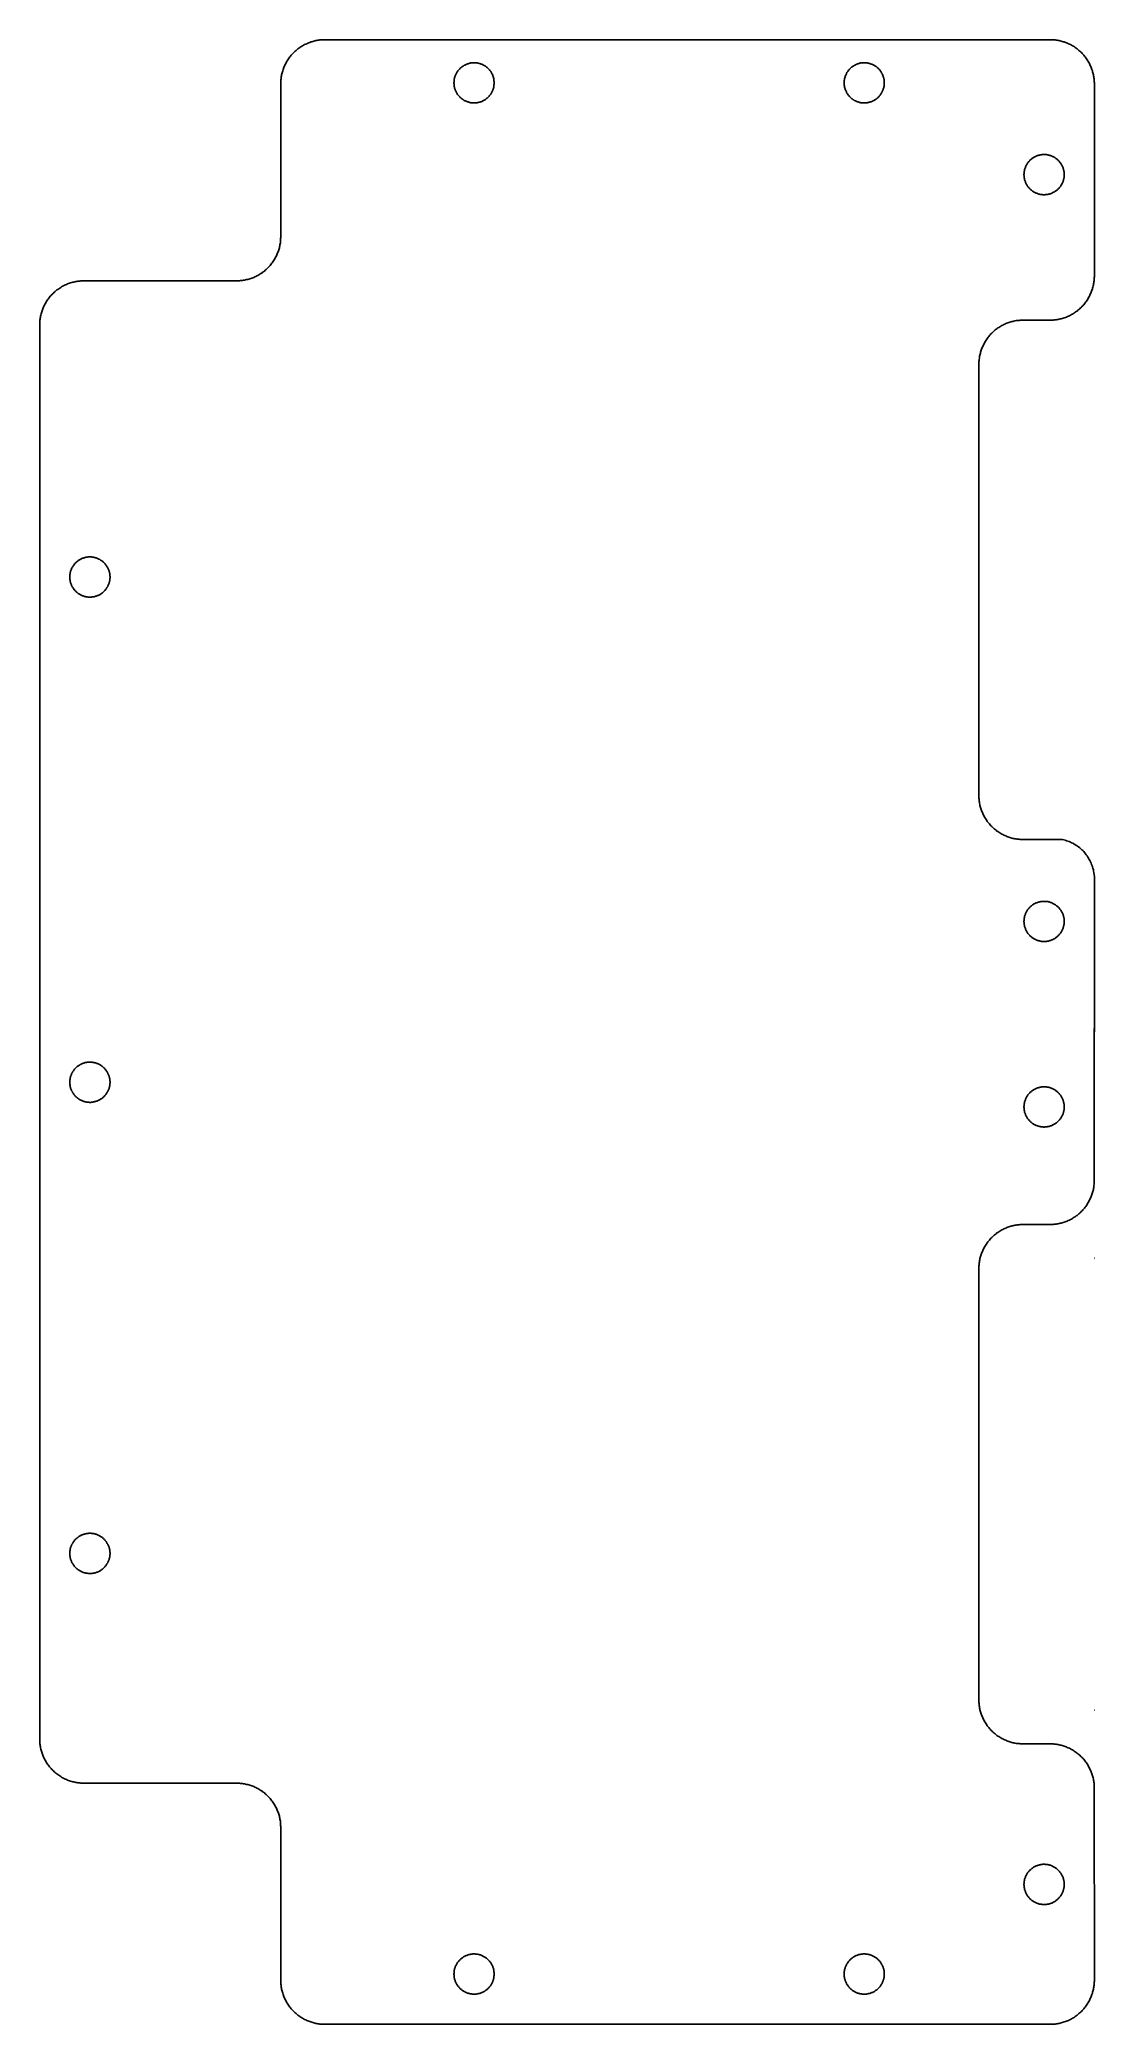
# Model space of a CAD drawing. Header units: inches. Extents: x -13 to -2.5, y -12.2 to 7.5.
import ezdxf

# ---------------------------------------------------------------- set-up
doc = ezdxf.new("R2010")
doc.units = ezdxf.units.IN
doc.header["$LTSCALE"] = 0.03937
doc.header["$MEASUREMENT"] = 0
doc.layers.add('Default', color=178, linetype='Continuous', true_color=0x000000)

msp = doc.modelspace()

# ---------------------------------------------------------------- linework, layer by layer
at = {"layer": 'Default'}
for points in [[(-10.56, 7.102), (-10.56, 7.112), (-10.56, 7.122), (-10.559, 7.131), (-10.558, 7.141), (-10.557, 7.152), (-10.556, 7.162), (-10.555, 7.172), (-10.553, 7.182), (-10.551, 7.192), (-10.549, 7.202), (-10.546, 7.213), (-10.543, 7.223), (-10.54, 7.233), (-10.537, 7.244), (-10.533, 7.254), (-10.529, 7.264), (-10.525, 7.274), (-10.521, 7.284), (-10.516, 7.294), (-10.511, 7.304), (-10.506, 7.314), (-10.5, 7.324), (-10.495, 7.333), (-10.488, 7.343), (-10.482, 7.352), (-10.476, 7.361), (-10.469, 7.37), (-10.462, 7.379), (-10.455, 7.388), (-10.447, 7.397), (-10.439, 7.405), (-10.431, 7.413), (-10.423, 7.421), (-10.415, 7.429), (-10.406, 7.436), (-10.398, 7.444), (-10.389, 7.451), (-10.38, 7.457), (-10.37, 7.464), (-10.361, 7.47), (-10.351, 7.476), (-10.342, 7.482), (-10.332, 7.488), (-10.322, 7.493), (-10.312, 7.498), (-10.302, 7.502), (-10.292, 7.507), (-10.282, 7.511), (-10.272, 7.515), (-10.262, 7.519), (-10.252, 7.522), (-10.241, 7.525), (-10.231, 7.528), (-10.221, 7.53), (-10.211, 7.533), (-10.2, 7.535), (-10.19, 7.536), (-10.18, 7.538), (-10.17, 7.539), (-10.16, 7.54), (-10.15, 7.541), (-10.14, 7.542), (-10.13, 7.542), (-10.12, 7.542)], [(-10.12, 7.542), (-2.9, 7.542)], [(-2.9, 7.542), (-2.89, 7.542), (-2.881, 7.542), (-2.871, 7.541), (-2.861, 7.54), (-2.851, 7.539), (-2.841, 7.538), (-2.83, 7.536), (-2.82, 7.535), (-2.81, 7.533), (-2.8, 7.53), (-2.789, 7.528), (-2.779, 7.525), (-2.769, 7.522), (-2.759, 7.519), (-2.748, 7.515), (-2.738, 7.511), (-2.728, 7.507), (-2.718, 7.502), (-2.708, 7.498), (-2.698, 7.493), (-2.688, 7.488), (-2.679, 7.482), (-2.669, 7.476), (-2.659, 7.47), (-2.65, 7.464), (-2.641, 7.457), (-2.632, 7.451), (-2.623, 7.444), (-2.614, 7.436), (-2.606, 7.429), (-2.597, 7.421), (-2.589, 7.413), (-2.581, 7.405), (-2.573, 7.397), (-2.566, 7.388), (-2.559, 7.379), (-2.552, 7.37), (-2.545, 7.361), (-2.538, 7.352), (-2.532, 7.343), (-2.526, 7.333), (-2.52, 7.324), (-2.515, 7.314), (-2.509, 7.304), (-2.504, 7.294), (-2.5, 7.284), (-2.495, 7.274), (-2.491, 7.264), (-2.487, 7.254), (-2.484, 7.244), (-2.48, 7.233), (-2.477, 7.223), (-2.474, 7.213), (-2.472, 7.202), (-2.47, 7.192), (-2.468, 7.182), (-2.466, 7.172), (-2.464, 7.162), (-2.463, 7.152), (-2.462, 7.141), (-2.461, 7.131), (-2.461, 7.122), (-2.46, 7.112), (-2.46, 7.102)], [(-10.56, 5.582), (-10.56, 7.102)], [(-2.46, 7.102), (-2.46, 5.191)], [(-11, 5.142), (-10.99, 5.142), (-10.981, 5.142), (-10.971, 5.143), (-10.961, 5.144), (-10.951, 5.145), (-10.941, 5.146), (-10.93, 5.148), (-10.92, 5.149), (-10.91, 5.151), (-10.9, 5.154), (-10.889, 5.156), (-10.879, 5.159), (-10.869, 5.162), (-10.859, 5.165), (-10.848, 5.169), (-10.838, 5.173), (-10.828, 5.177), (-10.818, 5.181), (-10.808, 5.186), (-10.798, 5.191), (-10.788, 5.196), (-10.779, 5.202), (-10.769, 5.208), (-10.759, 5.214), (-10.75, 5.22), (-10.741, 5.227), (-10.732, 5.233), (-10.723, 5.24), (-10.714, 5.248), (-10.706, 5.255), (-10.697, 5.263), (-10.689, 5.271), (-10.681, 5.279), (-10.673, 5.287), (-10.666, 5.296), (-10.659, 5.305), (-10.652, 5.314), (-10.645, 5.323), (-10.638, 5.332), (-10.632, 5.341), (-10.626, 5.351), (-10.62, 5.36), (-10.615, 5.37), (-10.609, 5.38), (-10.604, 5.39), (-10.6, 5.4), (-10.595, 5.41), (-10.591, 5.42), (-10.587, 5.43), (-10.584, 5.44), (-10.58, 5.451), (-10.577, 5.461), (-10.574, 5.471), (-10.572, 5.481), (-10.57, 5.492), (-10.568, 5.502), (-10.566, 5.512), (-10.564, 5.522), (-10.563, 5.532), (-10.562, 5.542), (-10.561, 5.552), (-10.561, 5.562), (-10.56, 5.572), (-10.56, 5.582)], [(-12.96, 4.702), (-12.96, 4.712), (-12.96, 4.722), (-12.959, 4.731), (-12.958, 4.741), (-12.957, 4.752), (-12.956, 4.762), (-12.955, 4.772), (-12.953, 4.782), (-12.951, 4.792), (-12.949, 4.802), (-12.946, 4.813), (-12.943, 4.823), (-12.94, 4.833), (-12.937, 4.844), (-12.933, 4.854), (-12.929, 4.864), (-12.925, 4.874), (-12.921, 4.884), (-12.916, 4.894), (-12.911, 4.904), (-12.906, 4.914), (-12.9, 4.924), (-12.895, 4.933), (-12.888, 4.943), (-12.882, 4.952), (-12.876, 4.961), (-12.869, 4.97), (-12.862, 4.979), (-12.855, 4.988), (-12.847, 4.997), (-12.839, 5.005), (-12.831, 5.013), (-12.823, 5.021), (-12.815, 5.029), (-12.806, 5.036), (-12.798, 5.044), (-12.789, 5.051), (-12.78, 5.057), (-12.77, 5.064), (-12.761, 5.07), (-12.751, 5.076), (-12.742, 5.082), (-12.732, 5.088), (-12.722, 5.093), (-12.712, 5.098), (-12.702, 5.102), (-12.692, 5.107), (-12.682, 5.111), (-12.672, 5.115), (-12.662, 5.119), (-12.652, 5.122), (-12.641, 5.125), (-12.631, 5.128), (-12.621, 5.13), (-12.611, 5.133), (-12.6, 5.135), (-12.59, 5.136), (-12.58, 5.138), (-12.57, 5.139), (-12.56, 5.14), (-12.55, 5.141), (-12.54, 5.142), (-12.53, 5.142), (-12.52, 5.142)], [(-12.52, 5.142), (-11, 5.142)], [(-2.46, 5.191), (-2.46, 5.181), (-2.461, 5.171), (-2.461, 5.162), (-2.462, 5.152), (-2.463, 5.142), (-2.464, 5.131), (-2.466, 5.121), (-2.468, 5.111), (-2.47, 5.101), (-2.472, 5.091), (-2.474, 5.08), (-2.477, 5.07), (-2.48, 5.06), (-2.484, 5.05), (-2.487, 5.039), (-2.491, 5.029), (-2.495, 5.019), (-2.5, 5.009), (-2.504, 4.999), (-2.509, 4.989), (-2.515, 4.979), (-2.52, 4.969), (-2.526, 4.96), (-2.532, 4.95), (-2.538, 4.941), (-2.545, 4.932), (-2.552, 4.923), (-2.559, 4.914), (-2.566, 4.905), (-2.573, 4.896), (-2.581, 4.888), (-2.589, 4.88), (-2.597, 4.872), (-2.606, 4.864), (-2.614, 4.857), (-2.623, 4.85), (-2.632, 4.842), (-2.641, 4.836), (-2.65, 4.829), (-2.659, 4.823), (-2.669, 4.817), (-2.679, 4.811), (-2.688, 4.806), (-2.698, 4.8), (-2.708, 4.795), (-2.718, 4.791), (-2.728, 4.786), (-2.738, 4.782), (-2.748, 4.778), (-2.759, 4.775), (-2.769, 4.771), (-2.779, 4.768), (-2.789, 4.765), (-2.8, 4.763), (-2.81, 4.76), (-2.82, 4.758), (-2.83, 4.757), (-2.841, 4.755), (-2.851, 4.754), (-2.861, 4.753), (-2.871, 4.752), (-2.881, 4.752), (-2.89, 4.751), (-2.9, 4.751)], [(-3.17, 4.751), (-3.179, 4.751), (-3.189, 4.751), (-3.199, 4.75), (-3.209, 4.749), (-3.219, 4.748), (-3.229, 4.747), (-3.239, 4.746), (-3.25, 4.744), (-3.26, 4.742), (-3.27, 4.739), (-3.28, 4.737), (-3.291, 4.734), (-3.301, 4.731), (-3.311, 4.728), (-3.321, 4.724), (-3.332, 4.72), (-3.342, 4.716), (-3.352, 4.712), (-3.362, 4.707), (-3.372, 4.702), (-3.381, 4.697), (-3.391, 4.691), (-3.401, 4.685), (-3.41, 4.679), (-3.42, 4.673), (-3.429, 4.667), (-3.438, 4.66), (-3.447, 4.653), (-3.456, 4.645), (-3.464, 4.638), (-3.472, 4.63), (-3.481, 4.622), (-3.489, 4.614), (-3.496, 4.606), (-3.504, 4.597), (-3.511, 4.588), (-3.518, 4.58), (-3.525, 4.571), (-3.532, 4.561), (-3.538, 4.552), (-3.544, 4.542), (-3.55, 4.533), (-3.555, 4.523), (-3.56, 4.513), (-3.565, 4.503), (-3.57, 4.493), (-3.574, 4.483), (-3.579, 4.473), (-3.583, 4.463), (-3.586, 4.453), (-3.589, 4.443), (-3.593, 4.432), (-3.595, 4.422), (-3.598, 4.412), (-3.6, 4.402), (-3.602, 4.391), (-3.604, 4.381), (-3.605, 4.371), (-3.607, 4.361), (-3.608, 4.351), (-3.609, 4.341), (-3.609, 4.331), (-3.609, 4.321), (-3.61, 4.311)], [(-2.9, 4.751), (-3.17, 4.751)], [(-12.96, -9.368), (-12.96, 4.702)], [(-3.61, 4.311), (-3.61, 0.023)], [(-3.61, 0.023), (-3.61, 0.013), (-3.61, 0.003), (-3.609, -0.007), (-3.608, -0.017), (-3.607, -0.027), (-3.606, -0.037), (-3.605, -0.047), (-3.603, -0.057), (-3.601, -0.068), (-3.599, -0.078), (-3.596, -0.088), (-3.593, -0.098), (-3.59, -0.109), (-3.587, -0.119), (-3.583, -0.129), (-3.579, -0.139), (-3.575, -0.149), (-3.571, -0.159), (-3.566, -0.169), (-3.561, -0.179), (-3.556, -0.189), (-3.55, -0.199), (-3.545, -0.208), (-3.538, -0.218), (-3.532, -0.227), (-3.526, -0.237), (-3.519, -0.246), (-3.512, -0.255), (-3.505, -0.263), (-3.497, -0.272), (-3.489, -0.28), (-3.481, -0.288), (-3.473, -0.296), (-3.465, -0.304), (-3.456, -0.312), (-3.448, -0.319), (-3.439, -0.326), (-3.43, -0.333), (-3.42, -0.339), (-3.411, -0.345), (-3.401, -0.352), (-3.392, -0.357), (-3.382, -0.363), (-3.372, -0.368), (-3.362, -0.373), (-3.352, -0.378), (-3.342, -0.382), (-3.332, -0.386), (-3.322, -0.39), (-3.312, -0.394), (-3.302, -0.397), (-3.291, -0.4), (-3.281, -0.403), (-3.271, -0.406), (-3.261, -0.408), (-3.25, -0.41), (-3.24, -0.412), (-3.23, -0.413), (-3.22, -0.414), (-3.21, -0.415), (-3.2, -0.416), (-3.19, -0.417), (-3.18, -0.417), (-3.17, -0.417)], [(-3.17, -0.417), (-2.784, -0.417)], [(-2.784, -0.417), (-2.778, -0.418)], [(-2.778, -0.418), (-2.764, -0.421), (-2.751, -0.425), (-2.738, -0.429), (-2.725, -0.433), (-2.712, -0.438), (-2.699, -0.443), (-2.687, -0.449), (-2.675, -0.455), (-2.663, -0.462), (-2.651, -0.469), (-2.639, -0.476), (-2.628, -0.484), (-2.617, -0.492), (-2.606, -0.501), (-2.596, -0.51), (-2.586, -0.519), (-2.576, -0.528), (-2.566, -0.538), (-2.557, -0.548), (-2.548, -0.559), (-2.54, -0.57), (-2.532, -0.581), (-2.524, -0.592), (-2.517, -0.604), (-2.51, -0.616), (-2.504, -0.628), (-2.498, -0.64), (-2.492, -0.653), (-2.487, -0.665), (-2.482, -0.678), (-2.478, -0.691), (-2.474, -0.704), (-2.47, -0.718), (-2.467, -0.731), (-2.465, -0.745)], [(-2.465, -0.745), (-2.46, -0.788)], [(-2.46, -0.786), (-2.461, -3.809)], [(-2.46, -0.788), (-2.46, -2.333)], [(-2.461, -3.809), (-2.461, -3.819), (-2.461, -3.829), (-2.462, -3.839), (-2.463, -3.849), (-2.464, -3.859), (-2.465, -3.869), (-2.466, -3.879), (-2.468, -3.889), (-2.47, -3.899), (-2.472, -3.91), (-2.475, -3.92), (-2.478, -3.93), (-2.481, -3.94), (-2.484, -3.951), (-2.488, -3.961), (-2.492, -3.971), (-2.496, -3.981), (-2.5, -3.991), (-2.505, -4.001), (-2.51, -4.011), (-2.515, -4.021), (-2.521, -4.031), (-2.527, -4.04), (-2.533, -4.05), (-2.539, -4.059), (-2.545, -4.068), (-2.552, -4.077), (-2.559, -4.086), (-2.567, -4.095), (-2.574, -4.104), (-2.582, -4.112), (-2.59, -4.12), (-2.598, -4.128), (-2.606, -4.136), (-2.615, -4.143), (-2.623, -4.151), (-2.632, -4.158), (-2.641, -4.164), (-2.651, -4.171), (-2.66, -4.177), (-2.67, -4.183), (-2.679, -4.189), (-2.689, -4.195), (-2.699, -4.2), (-2.709, -4.205), (-2.719, -4.209), (-2.729, -4.214), (-2.739, -4.218), (-2.749, -4.222), (-2.759, -4.226), (-2.769, -4.229), (-2.78, -4.232), (-2.79, -4.235), (-2.8, -4.237), (-2.811, -4.24), (-2.821, -4.242), (-2.831, -4.243), (-2.841, -4.245), (-2.851, -4.246), (-2.861, -4.247), (-2.871, -4.248), (-2.881, -4.248), (-2.891, -4.249), (-2.901, -4.249)], [(-3.17, -4.249), (-3.18, -4.249), (-3.19, -4.249), (-3.2, -4.25), (-3.21, -4.251), (-3.22, -4.252), (-3.23, -4.253), (-3.24, -4.254), (-3.25, -4.256), (-3.261, -4.258), (-3.271, -4.261), (-3.281, -4.263), (-3.291, -4.266), (-3.302, -4.269), (-3.312, -4.272), (-3.322, -4.276), (-3.332, -4.28), (-3.342, -4.284), (-3.352, -4.288), (-3.362, -4.293), (-3.372, -4.298), (-3.382, -4.303), (-3.392, -4.309), (-3.401, -4.315), (-3.411, -4.321), (-3.42, -4.327), (-3.43, -4.333), (-3.439, -4.34), (-3.448, -4.347), (-3.456, -4.355), (-3.465, -4.362), (-3.473, -4.37), (-3.481, -4.378), (-3.489, -4.386), (-3.497, -4.394), (-3.505, -4.403), (-3.512, -4.412), (-3.519, -4.42), (-3.526, -4.43), (-3.532, -4.439), (-3.538, -4.448), (-3.545, -4.458), (-3.55, -4.467), (-3.556, -4.477), (-3.561, -4.487), (-3.566, -4.497), (-3.571, -4.507), (-3.575, -4.517), (-3.579, -4.527), (-3.583, -4.537), (-3.587, -4.547), (-3.59, -4.558), (-3.593, -4.568), (-3.596, -4.578), (-3.599, -4.588), (-3.601, -4.599), (-3.603, -4.609), (-3.605, -4.619), (-3.606, -4.629), (-3.607, -4.639), (-3.608, -4.649), (-3.609, -4.659), (-3.61, -4.669), (-3.61, -4.679), (-3.61, -4.689)], [(-2.901, -4.249), (-3.17, -4.249)], [(-3.61, -4.689), (-3.61, -8.977)], [(-2.46, -4.583), (-2.462, -4.583)], [(-2.462, -4.583), (-2.46, -4.583)], [(-3.61, -8.977), (-3.61, -8.987), (-3.61, -8.997), (-3.609, -9.007), (-3.608, -9.017), (-3.607, -9.027), (-3.606, -9.037), (-3.605, -9.047), (-3.603, -9.057), (-3.601, -9.068), (-3.599, -9.078), (-3.596, -9.088), (-3.593, -9.098), (-3.59, -9.109), (-3.587, -9.119), (-3.583, -9.129), (-3.579, -9.139), (-3.575, -9.149), (-3.571, -9.159), (-3.566, -9.169), (-3.561, -9.179), (-3.556, -9.189), (-3.55, -9.199), (-3.545, -9.208), (-3.538, -9.218), (-3.532, -9.227), (-3.526, -9.237), (-3.519, -9.246), (-3.512, -9.255), (-3.505, -9.263), (-3.497, -9.272), (-3.489, -9.28), (-3.481, -9.288), (-3.473, -9.296), (-3.465, -9.304), (-3.456, -9.312), (-3.448, -9.319), (-3.439, -9.326), (-3.43, -9.333), (-3.42, -9.339), (-3.411, -9.345), (-3.401, -9.352), (-3.392, -9.357), (-3.382, -9.363), (-3.372, -9.368), (-3.362, -9.373), (-3.352, -9.378), (-3.342, -9.382), (-3.332, -9.386), (-3.322, -9.39), (-3.312, -9.394), (-3.302, -9.397), (-3.291, -9.4), (-3.281, -9.403), (-3.271, -9.406), (-3.261, -9.408), (-3.25, -9.41), (-3.24, -9.412), (-3.23, -9.413), (-3.22, -9.414), (-3.21, -9.415), (-3.2, -9.416), (-3.19, -9.417), (-3.18, -9.417), (-3.17, -9.417)], [(-2.462, -9.083), (-2.46, -9.083)], [(-12.52, -9.808), (-12.53, -9.808), (-12.54, -9.808), (-12.55, -9.807), (-12.56, -9.806), (-12.57, -9.805), (-12.58, -9.804), (-12.59, -9.802), (-12.6, -9.801), (-12.611, -9.799), (-12.621, -9.796), (-12.631, -9.794), (-12.641, -9.791), (-12.652, -9.788), (-12.662, -9.785), (-12.672, -9.781), (-12.682, -9.777), (-12.692, -9.773), (-12.702, -9.769), (-12.712, -9.764), (-12.722, -9.759), (-12.732, -9.754), (-12.742, -9.748), (-12.751, -9.742), (-12.761, -9.736), (-12.77, -9.73), (-12.78, -9.723), (-12.789, -9.717), (-12.798, -9.71), (-12.806, -9.702), (-12.815, -9.695), (-12.823, -9.687), (-12.831, -9.679), (-12.839, -9.671), (-12.847, -9.663), (-12.855, -9.654), (-12.862, -9.645), (-12.869, -9.636), (-12.876, -9.627), (-12.882, -9.618), (-12.888, -9.609), (-12.895, -9.599), (-12.9, -9.59), (-12.906, -9.58), (-12.911, -9.57), (-12.916, -9.56), (-12.921, -9.55), (-12.925, -9.54), (-12.929, -9.53), (-12.933, -9.52), (-12.937, -9.51), (-12.94, -9.499), (-12.943, -9.489), (-12.946, -9.479), (-12.949, -9.469), (-12.951, -9.458), (-12.953, -9.448), (-12.955, -9.438), (-12.956, -9.428), (-12.957, -9.418), (-12.958, -9.408), (-12.959, -9.398), (-12.96, -9.388), (-12.96, -9.378), (-12.96, -9.368)], [(-3.17, -9.417), (-2.901, -9.417)], [(-2.901, -9.417), (-2.891, -9.417), (-2.881, -9.418), (-2.871, -9.418), (-2.861, -9.419), (-2.851, -9.42), (-2.841, -9.421), (-2.831, -9.423), (-2.821, -9.425), (-2.81, -9.427), (-2.8, -9.429), (-2.79, -9.431), (-2.78, -9.434), (-2.769, -9.437), (-2.759, -9.441), (-2.749, -9.444), (-2.739, -9.448), (-2.729, -9.452), (-2.719, -9.457), (-2.709, -9.461), (-2.699, -9.466), (-2.689, -9.472), (-2.679, -9.477), (-2.669, -9.483), (-2.66, -9.489), (-2.651, -9.495), (-2.641, -9.502), (-2.632, -9.509), (-2.623, -9.516), (-2.615, -9.523), (-2.606, -9.53), (-2.598, -9.538), (-2.59, -9.546), (-2.582, -9.554), (-2.574, -9.563), (-2.566, -9.571), (-2.559, -9.58), (-2.552, -9.589), (-2.545, -9.598), (-2.539, -9.607), (-2.532, -9.616), (-2.526, -9.626), (-2.521, -9.635), (-2.515, -9.645), (-2.51, -9.655), (-2.505, -9.665), (-2.5, -9.675), (-2.496, -9.685), (-2.492, -9.695), (-2.488, -9.705), (-2.484, -9.715), (-2.481, -9.726), (-2.478, -9.736), (-2.475, -9.746), (-2.472, -9.756), (-2.47, -9.767), (-2.468, -9.777), (-2.466, -9.787), (-2.465, -9.797), (-2.463, -9.807), (-2.462, -9.817), (-2.462, -9.827), (-2.461, -9.837), (-2.461, -9.847), (-2.461, -9.857)], [(-11, -9.808), (-12.52, -9.808)], [(-10.56, -10.248), (-10.56, -10.238), (-10.561, -10.228), (-10.561, -10.219), (-10.562, -10.209), (-10.563, -10.198), (-10.564, -10.188), (-10.566, -10.178), (-10.568, -10.168), (-10.57, -10.158), (-10.572, -10.148), (-10.574, -10.137), (-10.577, -10.127), (-10.58, -10.117), (-10.584, -10.106), (-10.587, -10.096), (-10.591, -10.086), (-10.595, -10.076), (-10.6, -10.066), (-10.604, -10.056), (-10.609, -10.046), (-10.615, -10.036), (-10.62, -10.026), (-10.626, -10.017), (-10.632, -10.007), (-10.638, -9.998), (-10.645, -9.989), (-10.652, -9.98), (-10.659, -9.971), (-10.666, -9.962), (-10.673, -9.953), (-10.681, -9.945), (-10.689, -9.937), (-10.697, -9.929), (-10.706, -9.921), (-10.714, -9.914), (-10.723, -9.906), (-10.732, -9.899), (-10.741, -9.893), (-10.75, -9.886), (-10.759, -9.88), (-10.769, -9.874), (-10.779, -9.868), (-10.788, -9.862), (-10.798, -9.857), (-10.808, -9.852), (-10.818, -9.848), (-10.828, -9.843), (-10.838, -9.839), (-10.848, -9.835), (-10.859, -9.831), (-10.869, -9.828), (-10.879, -9.825), (-10.889, -9.822), (-10.9, -9.82), (-10.91, -9.817), (-10.92, -9.815), (-10.93, -9.814), (-10.941, -9.812), (-10.951, -9.811), (-10.961, -9.81), (-10.971, -9.809), (-10.981, -9.808), (-10.99, -9.808), (-11, -9.808)], [(-2.461, -9.857), (-2.46, -11.768)], [(-10.56, -11.768), (-10.56, -10.248)], [(-10.12, -12.208), (-10.13, -12.208), (-10.14, -12.208), (-10.15, -12.207), (-10.16, -12.206), (-10.17, -12.205), (-10.18, -12.204), (-10.19, -12.202), (-10.2, -12.201), (-10.211, -12.199), (-10.221, -12.196), (-10.231, -12.194), (-10.241, -12.191), (-10.252, -12.188), (-10.262, -12.185), (-10.272, -12.181), (-10.282, -12.177), (-10.292, -12.173), (-10.302, -12.169), (-10.312, -12.164), (-10.322, -12.159), (-10.332, -12.154), (-10.342, -12.148), (-10.351, -12.142), (-10.361, -12.136), (-10.37, -12.13), (-10.38, -12.123), (-10.389, -12.117), (-10.398, -12.11), (-10.406, -12.102), (-10.415, -12.095), (-10.423, -12.087), (-10.431, -12.079), (-10.439, -12.071), (-10.447, -12.063), (-10.455, -12.054), (-10.462, -12.045), (-10.469, -12.036), (-10.476, -12.027), (-10.482, -12.018), (-10.488, -12.009), (-10.495, -11.999), (-10.5, -11.99), (-10.506, -11.98), (-10.511, -11.97), (-10.516, -11.96), (-10.521, -11.95), (-10.525, -11.94), (-10.529, -11.93), (-10.533, -11.92), (-10.537, -11.91), (-10.54, -11.899), (-10.543, -11.889), (-10.546, -11.879), (-10.549, -11.869), (-10.551, -11.858), (-10.553, -11.848), (-10.555, -11.838), (-10.556, -11.828), (-10.557, -11.818), (-10.558, -11.808), (-10.559, -11.798), (-10.56, -11.788), (-10.56, -11.778), (-10.56, -11.768)], [(-2.46, -11.768), (-2.46, -11.778), (-2.461, -11.788), (-2.461, -11.798), (-2.462, -11.808), (-2.463, -11.818), (-2.464, -11.828), (-2.466, -11.838), (-2.468, -11.848), (-2.47, -11.858), (-2.472, -11.869), (-2.474, -11.879), (-2.477, -11.889), (-2.48, -11.899), (-2.484, -11.91), (-2.487, -11.92), (-2.491, -11.93), (-2.495, -11.94), (-2.5, -11.95), (-2.504, -11.96), (-2.509, -11.97), (-2.515, -11.98), (-2.52, -11.99), (-2.526, -11.999), (-2.532, -12.009), (-2.538, -12.018), (-2.545, -12.027), (-2.552, -12.036), (-2.559, -12.045), (-2.566, -12.054), (-2.573, -12.063), (-2.581, -12.071), (-2.589, -12.079), (-2.597, -12.087), (-2.606, -12.095), (-2.614, -12.102), (-2.623, -12.11), (-2.632, -12.117), (-2.641, -12.123), (-2.65, -12.13), (-2.659, -12.136), (-2.669, -12.142), (-2.679, -12.148), (-2.688, -12.154), (-2.698, -12.159), (-2.708, -12.164), (-2.718, -12.169), (-2.728, -12.173), (-2.738, -12.177), (-2.748, -12.181), (-2.759, -12.185), (-2.769, -12.188), (-2.779, -12.191), (-2.789, -12.194), (-2.8, -12.196), (-2.81, -12.199), (-2.82, -12.201), (-2.83, -12.202), (-2.841, -12.204), (-2.851, -12.205), (-2.861, -12.206), (-2.871, -12.207), (-2.881, -12.208), (-2.89, -12.208), (-2.9, -12.208)], [(-2.9, -12.208), (-10.12, -12.208)]]:
    msp.add_lwpolyline(points, dxfattribs=at)
for points in [[(-8.436, 7.113), (-8.436, 7.106), (-8.436, 7.099), (-8.437, 7.092), (-8.438, 7.085), (-8.439, 7.078), (-8.44, 7.071), (-8.441, 7.064), (-8.443, 7.058), (-8.445, 7.051), (-8.448, 7.045), (-8.45, 7.038), (-8.453, 7.032), (-8.456, 7.025), (-8.459, 7.019), (-8.462, 7.013), (-8.466, 7.007), (-8.469, 7.001), (-8.473, 6.996), (-8.478, 6.99), (-8.482, 6.985), (-8.486, 6.979), (-8.491, 6.974), (-8.496, 6.969), (-8.501, 6.965), (-8.506, 6.96), (-8.512, 6.956), (-8.517, 6.951), (-8.523, 6.947), (-8.529, 6.944), (-8.535, 6.94), (-8.541, 6.937), (-8.547, 6.933), (-8.553, 6.93), (-8.559, 6.928), (-8.566, 6.925), (-8.572, 6.923), (-8.579, 6.921), (-8.586, 6.919), (-8.593, 6.917), (-8.599, 6.916), (-8.606, 6.915), (-8.613, 6.914), (-8.62, 6.913), (-8.627, 6.913), (-8.634, 6.913), (-8.641, 6.913), (-8.648, 6.913), (-8.655, 6.914), (-8.662, 6.914), (-8.668, 6.915), (-8.675, 6.917), (-8.682, 6.918), (-8.689, 6.92), (-8.695, 6.922), (-8.702, 6.924), (-8.709, 6.926), (-8.715, 6.929), (-8.721, 6.932), (-8.727, 6.935), (-8.734, 6.938), (-8.74, 6.942), (-8.745, 6.945), (-8.751, 6.949), (-8.757, 6.954), (-8.762, 6.958), (-8.768, 6.962), (-8.773, 6.967), (-8.778, 6.972), (-8.782, 6.977), (-8.787, 6.982), (-8.792, 6.987), (-8.796, 6.993), (-8.8, 6.998), (-8.804, 7.004), (-8.807, 7.01), (-8.811, 7.016), (-8.814, 7.022), (-8.817, 7.029), (-8.82, 7.035), (-8.822, 7.041), (-8.825, 7.048), (-8.827, 7.054), (-8.829, 7.061), (-8.831, 7.068), (-8.832, 7.075), (-8.833, 7.081), (-8.834, 7.088), (-8.835, 7.095), (-8.835, 7.102), (-8.836, 7.109), (-8.836, 7.116), (-8.835, 7.123), (-8.835, 7.13), (-8.834, 7.137), (-8.833, 7.144), (-8.832, 7.151), (-8.831, 7.157), (-8.829, 7.164), (-8.827, 7.171), (-8.825, 7.177), (-8.822, 7.184), (-8.82, 7.19), (-8.817, 7.197), (-8.814, 7.203), (-8.811, 7.209), (-8.807, 7.215), (-8.804, 7.221), (-8.8, 7.227), (-8.796, 7.232), (-8.792, 7.238), (-8.787, 7.243), (-8.782, 7.248), (-8.778, 7.253), (-8.773, 7.258), (-8.768, 7.263), (-8.762, 7.267), (-8.757, 7.272), (-8.751, 7.276), (-8.745, 7.28), (-8.74, 7.283), (-8.734, 7.287), (-8.727, 7.29), (-8.721, 7.293), (-8.715, 7.296), (-8.709, 7.299), (-8.702, 7.301), (-8.695, 7.303), (-8.689, 7.305), (-8.682, 7.307), (-8.675, 7.309), (-8.668, 7.31), (-8.662, 7.311), (-8.655, 7.312), (-8.648, 7.312), (-8.641, 7.313), (-8.634, 7.313), (-8.627, 7.312), (-8.62, 7.312), (-8.613, 7.311), (-8.606, 7.31), (-8.599, 7.309), (-8.593, 7.308), (-8.586, 7.306), (-8.579, 7.304), (-8.572, 7.302), (-8.566, 7.3), (-8.559, 7.298), (-8.553, 7.295), (-8.547, 7.292), (-8.541, 7.289), (-8.535, 7.285), (-8.529, 7.282), (-8.523, 7.278), (-8.517, 7.274), (-8.512, 7.27), (-8.506, 7.265), (-8.501, 7.261), (-8.496, 7.256), (-8.491, 7.251), (-8.486, 7.246), (-8.482, 7.241), (-8.478, 7.235), (-8.473, 7.23), (-8.469, 7.224), (-8.466, 7.218), (-8.462, 7.212), (-8.459, 7.206), (-8.456, 7.2), (-8.453, 7.194), (-8.45, 7.187), (-8.448, 7.181), (-8.445, 7.174), (-8.443, 7.167), (-8.441, 7.161), (-8.44, 7.154), (-8.439, 7.147), (-8.438, 7.14), (-8.437, 7.133), (-8.436, 7.126), (-8.436, 7.12)], [(-4.551, 7.113), (-4.551, 7.106), (-4.551, 7.099), (-4.552, 7.092), (-4.553, 7.085), (-4.554, 7.078), (-4.555, 7.071), (-4.557, 7.064), (-4.559, 7.058), (-4.561, 7.051), (-4.563, 7.045), (-4.565, 7.038), (-4.568, 7.032), (-4.571, 7.025), (-4.574, 7.019), (-4.578, 7.013), (-4.581, 7.007), (-4.585, 7.001), (-4.589, 6.996), (-4.593, 6.99), (-4.597, 6.985), (-4.602, 6.979), (-4.607, 6.974), (-4.611, 6.969), (-4.617, 6.965), (-4.622, 6.96), (-4.627, 6.956), (-4.633, 6.951), (-4.638, 6.947), (-4.644, 6.944), (-4.65, 6.94), (-4.656, 6.937), (-4.662, 6.933), (-4.669, 6.93), (-4.675, 6.928), (-4.681, 6.925), (-4.688, 6.923), (-4.695, 6.921), (-4.701, 6.919), (-4.708, 6.917), (-4.715, 6.916), (-4.722, 6.915), (-4.728, 6.914), (-4.735, 6.913), (-4.742, 6.913), (-4.749, 6.913), (-4.756, 6.913), (-4.763, 6.913), (-4.77, 6.914), (-4.777, 6.914), (-4.784, 6.915), (-4.791, 6.917), (-4.797, 6.918), (-4.804, 6.92), (-4.811, 6.922), (-4.817, 6.924), (-4.824, 6.926), (-4.83, 6.929), (-4.837, 6.932), (-4.843, 6.935), (-4.849, 6.938), (-4.855, 6.942), (-4.861, 6.945), (-4.867, 6.949), (-4.872, 6.954), (-4.878, 6.958), (-4.883, 6.962), (-4.888, 6.967), (-4.893, 6.972), (-4.898, 6.977), (-4.902, 6.982), (-4.907, 6.987), (-4.911, 6.993), (-4.915, 6.998), (-4.919, 7.004), (-4.923, 7.01), (-4.926, 7.016), (-4.929, 7.022), (-4.932, 7.029), (-4.935, 7.035), (-4.938, 7.041), (-4.94, 7.048), (-4.942, 7.054), (-4.944, 7.061), (-4.946, 7.068), (-4.947, 7.075), (-4.949, 7.081), (-4.95, 7.088), (-4.95, 7.095), (-4.951, 7.102), (-4.951, 7.109), (-4.951, 7.116), (-4.951, 7.123), (-4.95, 7.13), (-4.95, 7.137), (-4.949, 7.144), (-4.947, 7.151), (-4.946, 7.157), (-4.944, 7.164), (-4.942, 7.171), (-4.94, 7.177), (-4.938, 7.184), (-4.935, 7.19), (-4.932, 7.197), (-4.929, 7.203), (-4.926, 7.209), (-4.923, 7.215), (-4.919, 7.221), (-4.915, 7.227), (-4.911, 7.232), (-4.907, 7.238), (-4.902, 7.243), (-4.898, 7.248), (-4.893, 7.253), (-4.888, 7.258), (-4.883, 7.263), (-4.878, 7.267), (-4.872, 7.272), (-4.867, 7.276), (-4.861, 7.28), (-4.855, 7.283), (-4.849, 7.287), (-4.843, 7.29), (-4.837, 7.293), (-4.83, 7.296), (-4.824, 7.299), (-4.817, 7.301), (-4.811, 7.303), (-4.804, 7.305), (-4.797, 7.307), (-4.791, 7.309), (-4.784, 7.31), (-4.777, 7.311), (-4.77, 7.312), (-4.763, 7.312), (-4.756, 7.313), (-4.749, 7.313), (-4.742, 7.312), (-4.735, 7.312), (-4.728, 7.311), (-4.722, 7.31), (-4.715, 7.309), (-4.708, 7.308), (-4.701, 7.306), (-4.695, 7.304), (-4.688, 7.302), (-4.681, 7.3), (-4.675, 7.298), (-4.669, 7.295), (-4.662, 7.292), (-4.656, 7.289), (-4.65, 7.285), (-4.644, 7.282), (-4.638, 7.278), (-4.633, 7.274), (-4.627, 7.27), (-4.622, 7.265), (-4.617, 7.261), (-4.611, 7.256), (-4.607, 7.251), (-4.602, 7.246), (-4.597, 7.241), (-4.593, 7.235), (-4.589, 7.23), (-4.585, 7.224), (-4.581, 7.218), (-4.578, 7.212), (-4.574, 7.206), (-4.571, 7.2), (-4.568, 7.194), (-4.565, 7.187), (-4.563, 7.181), (-4.561, 7.174), (-4.559, 7.167), (-4.557, 7.161), (-4.555, 7.154), (-4.554, 7.147), (-4.553, 7.14), (-4.552, 7.133), (-4.551, 7.126), (-4.551, 7.12)], [(-2.761, 6.199), (-2.761, 6.206), (-2.761, 6.213), (-2.762, 6.22), (-2.762, 6.227), (-2.764, 6.233), (-2.765, 6.24), (-2.766, 6.247), (-2.768, 6.254), (-2.77, 6.26), (-2.772, 6.267), (-2.775, 6.273), (-2.778, 6.28), (-2.781, 6.286), (-2.784, 6.292), (-2.787, 6.298), (-2.791, 6.304), (-2.794, 6.31), (-2.798, 6.316), (-2.802, 6.321), (-2.807, 6.327), (-2.811, 6.332), (-2.816, 6.337), (-2.821, 6.342), (-2.826, 6.347), (-2.831, 6.352), (-2.837, 6.356), (-2.842, 6.36), (-2.848, 6.364), (-2.854, 6.368), (-2.86, 6.372), (-2.866, 6.375), (-2.872, 6.378), (-2.878, 6.381), (-2.884, 6.384), (-2.891, 6.386), (-2.897, 6.389), (-2.904, 6.391), (-2.911, 6.393), (-2.917, 6.394), (-2.924, 6.396), (-2.931, 6.397), (-2.938, 6.398), (-2.945, 6.398), (-2.952, 6.399), (-2.959, 6.399), (-2.966, 6.399), (-2.973, 6.399), (-2.98, 6.398), (-2.986, 6.397), (-2.993, 6.396), (-3, 6.395), (-3.007, 6.393), (-3.014, 6.392), (-3.02, 6.39), (-3.027, 6.388), (-3.033, 6.385), (-3.04, 6.383), (-3.046, 6.38), (-3.052, 6.377), (-3.059, 6.373), (-3.065, 6.37), (-3.07, 6.366), (-3.076, 6.362), (-3.082, 6.358), (-3.087, 6.354), (-3.092, 6.349), (-3.098, 6.345), (-3.103, 6.34), (-3.107, 6.335), (-3.112, 6.33), (-3.116, 6.324), (-3.121, 6.319), (-3.125, 6.313), (-3.129, 6.307), (-3.132, 6.301), (-3.136, 6.295), (-3.139, 6.289), (-3.142, 6.283), (-3.145, 6.277), (-3.147, 6.27), (-3.15, 6.264), (-3.152, 6.257), (-3.154, 6.25), (-3.155, 6.244), (-3.157, 6.237), (-3.158, 6.23), (-3.159, 6.223), (-3.16, 6.216), (-3.16, 6.209), (-3.161, 6.202), (-3.161, 6.195), (-3.16, 6.189), (-3.16, 6.182), (-3.159, 6.175), (-3.158, 6.168), (-3.157, 6.161), (-3.155, 6.154), (-3.154, 6.147), (-3.152, 6.141), (-3.15, 6.134), (-3.147, 6.128), (-3.145, 6.121), (-3.142, 6.115), (-3.139, 6.109), (-3.136, 6.102), (-3.132, 6.096), (-3.129, 6.091), (-3.125, 6.085), (-3.121, 6.079), (-3.116, 6.074), (-3.112, 6.068), (-3.107, 6.063), (-3.103, 6.058), (-3.098, 6.053), (-3.092, 6.049), (-3.087, 6.044), (-3.082, 6.04), (-3.076, 6.036), (-3.07, 6.032), (-3.065, 6.028), (-3.059, 6.025), (-3.052, 6.021), (-3.046, 6.018), (-3.04, 6.015), (-3.033, 6.013), (-3.027, 6.01), (-3.02, 6.008), (-3.014, 6.006), (-3.007, 6.004), (-3, 6.003), (-2.993, 6.002), (-2.986, 6.001), (-2.98, 6), (-2.973, 5.999), (-2.966, 5.999), (-2.959, 5.999), (-2.952, 5.999), (-2.945, 6), (-2.938, 6), (-2.931, 6.001), (-2.924, 6.002), (-2.917, 6.004), (-2.911, 6.005), (-2.904, 6.007), (-2.897, 6.009), (-2.891, 6.011), (-2.884, 6.014), (-2.878, 6.017), (-2.872, 6.02), (-2.866, 6.023), (-2.86, 6.026), (-2.854, 6.03), (-2.848, 6.034), (-2.842, 6.038), (-2.837, 6.042), (-2.831, 6.046), (-2.826, 6.051), (-2.821, 6.056), (-2.816, 6.061), (-2.811, 6.066), (-2.807, 6.071), (-2.802, 6.076), (-2.798, 6.082), (-2.794, 6.088), (-2.791, 6.093), (-2.787, 6.099), (-2.784, 6.106), (-2.781, 6.112), (-2.778, 6.118), (-2.775, 6.124), (-2.772, 6.131), (-2.77, 6.137), (-2.768, 6.144), (-2.766, 6.151), (-2.765, 6.158), (-2.764, 6.164), (-2.762, 6.171), (-2.762, 6.178), (-2.761, 6.185), (-2.761, 6.192)], [(-12.26, 2.194), (-12.26, 2.201), (-12.261, 2.208), (-12.261, 2.215), (-12.262, 2.222), (-12.263, 2.229), (-12.265, 2.236), (-12.266, 2.243), (-12.268, 2.249), (-12.27, 2.256), (-12.272, 2.263), (-12.275, 2.269), (-12.277, 2.275), (-12.28, 2.282), (-12.283, 2.288), (-12.287, 2.294), (-12.29, 2.3), (-12.294, 2.306), (-12.298, 2.311), (-12.302, 2.317), (-12.307, 2.322), (-12.311, 2.328), (-12.316, 2.333), (-12.321, 2.338), (-12.326, 2.343), (-12.331, 2.347), (-12.336, 2.351), (-12.342, 2.356), (-12.347, 2.36), (-12.353, 2.364), (-12.359, 2.367), (-12.365, 2.371), (-12.371, 2.374), (-12.378, 2.377), (-12.384, 2.379), (-12.391, 2.382), (-12.397, 2.384), (-12.404, 2.386), (-12.41, 2.388), (-12.417, 2.39), (-12.424, 2.391), (-12.431, 2.392), (-12.438, 2.393), (-12.445, 2.394), (-12.452, 2.394), (-12.458, 2.394), (-12.465, 2.394), (-12.472, 2.394), (-12.479, 2.394), (-12.486, 2.393), (-12.493, 2.392), (-12.5, 2.391), (-12.507, 2.389), (-12.513, 2.387), (-12.52, 2.385), (-12.527, 2.383), (-12.533, 2.381), (-12.54, 2.378), (-12.546, 2.375), (-12.552, 2.372), (-12.558, 2.369), (-12.564, 2.365), (-12.57, 2.362), (-12.576, 2.358), (-12.581, 2.354), (-12.587, 2.349), (-12.592, 2.345), (-12.597, 2.34), (-12.602, 2.335), (-12.607, 2.33), (-12.612, 2.325), (-12.616, 2.32), (-12.62, 2.314), (-12.624, 2.309), (-12.628, 2.303), (-12.632, 2.297), (-12.635, 2.291), (-12.639, 2.285), (-12.642, 2.279), (-12.644, 2.272), (-12.647, 2.266), (-12.649, 2.259), (-12.652, 2.253), (-12.653, 2.246), (-12.655, 2.239), (-12.657, 2.232), (-12.658, 2.226), (-12.659, 2.219), (-12.659, 2.212), (-12.66, 2.205), (-12.66, 2.198), (-12.66, 2.191), (-12.66, 2.184), (-12.659, 2.177), (-12.659, 2.17), (-12.658, 2.163), (-12.657, 2.157), (-12.655, 2.15), (-12.653, 2.143), (-12.652, 2.136), (-12.649, 2.13), (-12.647, 2.123), (-12.644, 2.117), (-12.642, 2.11), (-12.639, 2.104), (-12.635, 2.098), (-12.632, 2.092), (-12.628, 2.086), (-12.624, 2.08), (-12.62, 2.075), (-12.616, 2.069), (-12.612, 2.064), (-12.607, 2.059), (-12.602, 2.054), (-12.597, 2.049), (-12.592, 2.044), (-12.587, 2.04), (-12.581, 2.035), (-12.576, 2.031), (-12.57, 2.027), (-12.564, 2.024), (-12.558, 2.02), (-12.552, 2.017), (-12.546, 2.014), (-12.54, 2.011), (-12.533, 2.008), (-12.527, 2.006), (-12.52, 2.004), (-12.513, 2.002), (-12.507, 2), (-12.5, 1.998), (-12.493, 1.997), (-12.486, 1.996), (-12.479, 1.995), (-12.472, 1.995), (-12.465, 1.995), (-12.458, 1.995), (-12.452, 1.995), (-12.445, 1.995), (-12.438, 1.996), (-12.431, 1.997), (-12.424, 1.998), (-12.417, 1.999), (-12.41, 2.001), (-12.404, 2.003), (-12.397, 2.005), (-12.391, 2.007), (-12.384, 2.01), (-12.378, 2.012), (-12.371, 2.015), (-12.365, 2.018), (-12.359, 2.022), (-12.353, 2.025), (-12.347, 2.029), (-12.342, 2.033), (-12.336, 2.038), (-12.331, 2.042), (-12.326, 2.046), (-12.321, 2.051), (-12.316, 2.056), (-12.311, 2.061), (-12.307, 2.067), (-12.302, 2.072), (-12.298, 2.078), (-12.294, 2.083), (-12.29, 2.089), (-12.287, 2.095), (-12.283, 2.101), (-12.28, 2.107), (-12.277, 2.114), (-12.275, 2.12), (-12.272, 2.126), (-12.27, 2.133), (-12.268, 2.14), (-12.266, 2.146), (-12.265, 2.153), (-12.263, 2.16), (-12.262, 2.167), (-12.261, 2.174), (-12.261, 2.181), (-12.26, 2.188)], [(-2.761, -1.233), (-2.761, -1.226), (-2.761, -1.219), (-2.762, -1.212), (-2.762, -1.205), (-2.764, -1.198), (-2.765, -1.191), (-2.766, -1.184), (-2.768, -1.178), (-2.77, -1.171), (-2.772, -1.165), (-2.775, -1.158), (-2.778, -1.152), (-2.781, -1.145), (-2.784, -1.139), (-2.787, -1.133), (-2.791, -1.127), (-2.794, -1.121), (-2.798, -1.116), (-2.802, -1.11), (-2.807, -1.105), (-2.811, -1.099), (-2.816, -1.094), (-2.821, -1.089), (-2.826, -1.085), (-2.831, -1.08), (-2.837, -1.076), (-2.842, -1.071), (-2.848, -1.067), (-2.854, -1.064), (-2.86, -1.06), (-2.866, -1.057), (-2.872, -1.053), (-2.878, -1.05), (-2.884, -1.048), (-2.891, -1.045), (-2.897, -1.043), (-2.904, -1.041), (-2.911, -1.039), (-2.917, -1.037), (-2.924, -1.036), (-2.931, -1.035), (-2.938, -1.034), (-2.945, -1.033), (-2.952, -1.033), (-2.959, -1.033), (-2.966, -1.033), (-2.973, -1.033), (-2.98, -1.033), (-2.986, -1.034), (-2.993, -1.035), (-3, -1.037), (-3.007, -1.038), (-3.014, -1.04), (-3.02, -1.042), (-3.027, -1.044), (-3.033, -1.046), (-3.04, -1.049), (-3.046, -1.052), (-3.052, -1.055), (-3.059, -1.058), (-3.065, -1.062), (-3.07, -1.065), (-3.076, -1.069), (-3.082, -1.073), (-3.087, -1.078), (-3.092, -1.082), (-3.098, -1.087), (-3.103, -1.092), (-3.107, -1.097), (-3.112, -1.102), (-3.116, -1.107), (-3.121, -1.113), (-3.125, -1.118), (-3.129, -1.124), (-3.132, -1.13), (-3.136, -1.136), (-3.139, -1.142), (-3.142, -1.148), (-3.145, -1.155), (-3.147, -1.161), (-3.15, -1.168), (-3.152, -1.174), (-3.154, -1.181), (-3.155, -1.188), (-3.157, -1.195), (-3.158, -1.201), (-3.159, -1.208), (-3.16, -1.215), (-3.16, -1.222), (-3.161, -1.229), (-3.161, -1.236), (-3.16, -1.243), (-3.16, -1.25), (-3.159, -1.257), (-3.158, -1.264), (-3.157, -1.271), (-3.155, -1.277), (-3.154, -1.284), (-3.152, -1.291), (-3.15, -1.297), (-3.147, -1.304), (-3.145, -1.31), (-3.142, -1.317), (-3.139, -1.323), (-3.136, -1.329), (-3.132, -1.335), (-3.129, -1.341), (-3.125, -1.347), (-3.121, -1.352), (-3.116, -1.358), (-3.112, -1.363), (-3.107, -1.368), (-3.103, -1.373), (-3.098, -1.378), (-3.092, -1.383), (-3.087, -1.387), (-3.082, -1.392), (-3.076, -1.396), (-3.07, -1.4), (-3.065, -1.403), (-3.059, -1.407), (-3.052, -1.41), (-3.046, -1.413), (-3.04, -1.416), (-3.033, -1.419), (-3.027, -1.421), (-3.02, -1.423), (-3.014, -1.425), (-3.007, -1.427), (-3, -1.429), (-2.993, -1.43), (-2.986, -1.431), (-2.98, -1.432), (-2.973, -1.432), (-2.966, -1.432), (-2.959, -1.433), (-2.952, -1.432), (-2.945, -1.432), (-2.938, -1.431), (-2.931, -1.43), (-2.924, -1.429), (-2.917, -1.428), (-2.911, -1.426), (-2.904, -1.424), (-2.897, -1.422), (-2.891, -1.42), (-2.884, -1.417), (-2.878, -1.415), (-2.872, -1.412), (-2.866, -1.409), (-2.86, -1.405), (-2.854, -1.402), (-2.848, -1.398), (-2.842, -1.394), (-2.837, -1.39), (-2.831, -1.385), (-2.826, -1.381), (-2.821, -1.376), (-2.816, -1.371), (-2.811, -1.366), (-2.807, -1.361), (-2.802, -1.355), (-2.798, -1.35), (-2.794, -1.344), (-2.791, -1.338), (-2.787, -1.332), (-2.784, -1.326), (-2.781, -1.32), (-2.778, -1.313), (-2.775, -1.307), (-2.772, -1.301), (-2.77, -1.294), (-2.768, -1.287), (-2.766, -1.281), (-2.765, -1.274), (-2.764, -1.267), (-2.762, -1.26), (-2.762, -1.253), (-2.761, -1.246), (-2.761, -1.239)], [(-12.26, -2.833), (-12.26, -2.826), (-12.261, -2.819), (-12.261, -2.812), (-12.262, -2.805), (-12.263, -2.798), (-12.265, -2.791), (-12.266, -2.785), (-12.268, -2.778), (-12.27, -2.771), (-12.272, -2.765), (-12.275, -2.758), (-12.277, -2.752), (-12.28, -2.746), (-12.283, -2.739), (-12.287, -2.733), (-12.29, -2.727), (-12.294, -2.722), (-12.298, -2.716), (-12.302, -2.71), (-12.307, -2.705), (-12.311, -2.7), (-12.316, -2.694), (-12.321, -2.69), (-12.326, -2.685), (-12.331, -2.68), (-12.336, -2.676), (-12.342, -2.672), (-12.347, -2.668), (-12.353, -2.664), (-12.359, -2.66), (-12.365, -2.657), (-12.371, -2.654), (-12.378, -2.651), (-12.384, -2.648), (-12.391, -2.645), (-12.397, -2.643), (-12.404, -2.641), (-12.41, -2.639), (-12.417, -2.637), (-12.424, -2.636), (-12.431, -2.635), (-12.438, -2.634), (-12.445, -2.633), (-12.452, -2.633), (-12.458, -2.633), (-12.465, -2.633), (-12.472, -2.633), (-12.479, -2.634), (-12.486, -2.634), (-12.493, -2.636), (-12.5, -2.637), (-12.507, -2.638), (-12.513, -2.64), (-12.52, -2.642), (-12.527, -2.644), (-12.533, -2.647), (-12.54, -2.649), (-12.546, -2.652), (-12.552, -2.655), (-12.558, -2.658), (-12.564, -2.662), (-12.57, -2.666), (-12.576, -2.67), (-12.581, -2.674), (-12.587, -2.678), (-12.592, -2.682), (-12.597, -2.687), (-12.602, -2.692), (-12.607, -2.697), (-12.612, -2.702), (-12.616, -2.708), (-12.62, -2.713), (-12.624, -2.719), (-12.628, -2.724), (-12.632, -2.73), (-12.635, -2.736), (-12.639, -2.742), (-12.642, -2.749), (-12.644, -2.755), (-12.647, -2.761), (-12.649, -2.768), (-12.652, -2.775), (-12.653, -2.781), (-12.655, -2.788), (-12.657, -2.795), (-12.658, -2.802), (-12.659, -2.809), (-12.659, -2.815), (-12.66, -2.822), (-12.66, -2.829), (-12.66, -2.836), (-12.66, -2.843), (-12.659, -2.85), (-12.659, -2.857), (-12.658, -2.864), (-12.657, -2.871), (-12.655, -2.878), (-12.653, -2.884), (-12.652, -2.891), (-12.649, -2.898), (-12.647, -2.904), (-12.644, -2.911), (-12.642, -2.917), (-12.639, -2.923), (-12.635, -2.929), (-12.632, -2.935), (-12.628, -2.941), (-12.624, -2.947), (-12.62, -2.953), (-12.616, -2.958), (-12.612, -2.963), (-12.607, -2.969), (-12.602, -2.974), (-12.597, -2.978), (-12.592, -2.983), (-12.587, -2.988), (-12.581, -2.992), (-12.576, -2.996), (-12.57, -3), (-12.564, -3.004), (-12.558, -3.007), (-12.552, -3.01), (-12.546, -3.014), (-12.54, -3.016), (-12.533, -3.019), (-12.527, -3.021), (-12.52, -3.024), (-12.513, -3.026), (-12.507, -3.027), (-12.5, -3.029), (-12.493, -3.03), (-12.486, -3.031), (-12.479, -3.032), (-12.472, -3.032), (-12.465, -3.033), (-12.458, -3.033), (-12.452, -3.033), (-12.445, -3.032), (-12.438, -3.032), (-12.431, -3.031), (-12.424, -3.029), (-12.417, -3.028), (-12.41, -3.026), (-12.404, -3.025), (-12.397, -3.023), (-12.391, -3.02), (-12.384, -3.018), (-12.378, -3.015), (-12.371, -3.012), (-12.365, -3.009), (-12.359, -3.005), (-12.353, -3.002), (-12.347, -2.998), (-12.342, -2.994), (-12.336, -2.99), (-12.331, -2.985), (-12.326, -2.981), (-12.321, -2.976), (-12.316, -2.971), (-12.311, -2.966), (-12.307, -2.961), (-12.302, -2.955), (-12.298, -2.95), (-12.294, -2.944), (-12.29, -2.938), (-12.287, -2.932), (-12.283, -2.926), (-12.28, -2.92), (-12.277, -2.914), (-12.275, -2.907), (-12.272, -2.901), (-12.27, -2.894), (-12.268, -2.888), (-12.266, -2.881), (-12.265, -2.874), (-12.263, -2.867), (-12.262, -2.86), (-12.261, -2.854), (-12.261, -2.847), (-12.26, -2.84)], [(-2.761, -3.079), (-2.761, -3.072), (-2.761, -3.065), (-2.762, -3.058), (-2.762, -3.051), (-2.764, -3.044), (-2.765, -3.037), (-2.766, -3.03), (-2.768, -3.024), (-2.77, -3.017), (-2.772, -3.011), (-2.775, -3.004), (-2.778, -2.998), (-2.781, -2.991), (-2.784, -2.985), (-2.787, -2.979), (-2.791, -2.973), (-2.794, -2.967), (-2.798, -2.962), (-2.802, -2.956), (-2.807, -2.951), (-2.811, -2.945), (-2.816, -2.94), (-2.821, -2.935), (-2.826, -2.931), (-2.831, -2.926), (-2.837, -2.922), (-2.842, -2.917), (-2.848, -2.913), (-2.854, -2.91), (-2.86, -2.906), (-2.866, -2.903), (-2.872, -2.899), (-2.878, -2.896), (-2.884, -2.894), (-2.891, -2.891), (-2.897, -2.889), (-2.904, -2.887), (-2.911, -2.885), (-2.917, -2.883), (-2.924, -2.882), (-2.931, -2.881), (-2.938, -2.88), (-2.945, -2.879), (-2.952, -2.879), (-2.959, -2.879), (-2.966, -2.879), (-2.973, -2.879), (-2.98, -2.88), (-2.986, -2.88), (-2.993, -2.881), (-3, -2.883), (-3.007, -2.884), (-3.014, -2.886), (-3.02, -2.888), (-3.027, -2.89), (-3.033, -2.892), (-3.04, -2.895), (-3.046, -2.898), (-3.052, -2.901), (-3.059, -2.904), (-3.065, -2.908), (-3.07, -2.911), (-3.076, -2.915), (-3.082, -2.919), (-3.087, -2.924), (-3.092, -2.928), (-3.098, -2.933), (-3.103, -2.938), (-3.107, -2.943), (-3.112, -2.948), (-3.116, -2.953), (-3.121, -2.959), (-3.125, -2.964), (-3.129, -2.97), (-3.132, -2.976), (-3.136, -2.982), (-3.139, -2.988), (-3.142, -2.995), (-3.145, -3.001), (-3.147, -3.007), (-3.15, -3.014), (-3.152, -3.02), (-3.154, -3.027), (-3.155, -3.034), (-3.157, -3.041), (-3.158, -3.047), (-3.159, -3.054), (-3.16, -3.061), (-3.16, -3.068), (-3.161, -3.075), (-3.161, -3.082), (-3.16, -3.089), (-3.16, -3.096), (-3.159, -3.103), (-3.158, -3.11), (-3.157, -3.117), (-3.155, -3.123), (-3.154, -3.13), (-3.152, -3.137), (-3.15, -3.143), (-3.147, -3.15), (-3.145, -3.156), (-3.142, -3.163), (-3.139, -3.169), (-3.136, -3.175), (-3.132, -3.181), (-3.129, -3.187), (-3.125, -3.193), (-3.121, -3.198), (-3.116, -3.204), (-3.112, -3.209), (-3.107, -3.214), (-3.103, -3.219), (-3.098, -3.224), (-3.092, -3.229), (-3.087, -3.233), (-3.082, -3.238), (-3.076, -3.242), (-3.07, -3.246), (-3.065, -3.249), (-3.059, -3.253), (-3.052, -3.256), (-3.046, -3.259), (-3.04, -3.262), (-3.033, -3.265), (-3.027, -3.267), (-3.02, -3.269), (-3.014, -3.271), (-3.007, -3.273), (-3, -3.275), (-2.993, -3.276), (-2.986, -3.277), (-2.98, -3.278), (-2.973, -3.278), (-2.966, -3.279), (-2.959, -3.279), (-2.952, -3.278), (-2.945, -3.278), (-2.938, -3.277), (-2.931, -3.276), (-2.924, -3.275), (-2.917, -3.274), (-2.911, -3.272), (-2.904, -3.27), (-2.897, -3.268), (-2.891, -3.266), (-2.884, -3.264), (-2.878, -3.261), (-2.872, -3.258), (-2.866, -3.255), (-2.86, -3.251), (-2.854, -3.248), (-2.848, -3.244), (-2.842, -3.24), (-2.837, -3.236), (-2.831, -3.231), (-2.826, -3.227), (-2.821, -3.222), (-2.816, -3.217), (-2.811, -3.212), (-2.807, -3.207), (-2.802, -3.201), (-2.798, -3.196), (-2.794, -3.19), (-2.791, -3.184), (-2.787, -3.178), (-2.784, -3.172), (-2.781, -3.166), (-2.778, -3.16), (-2.775, -3.153), (-2.772, -3.147), (-2.77, -3.14), (-2.768, -3.133), (-2.766, -3.127), (-2.765, -3.12), (-2.764, -3.113), (-2.762, -3.106), (-2.762, -3.099), (-2.761, -3.092), (-2.761, -3.086)], [(-12.26, -7.522), (-12.26, -7.515), (-12.261, -7.508), (-12.261, -7.501), (-12.262, -7.494), (-12.263, -7.487), (-12.265, -7.481), (-12.266, -7.474), (-12.268, -7.467), (-12.27, -7.46), (-12.272, -7.454), (-12.275, -7.447), (-12.277, -7.441), (-12.28, -7.435), (-12.283, -7.429), (-12.287, -7.422), (-12.29, -7.416), (-12.294, -7.411), (-12.298, -7.405), (-12.302, -7.399), (-12.307, -7.394), (-12.311, -7.389), (-12.316, -7.384), (-12.321, -7.379), (-12.326, -7.374), (-12.331, -7.369), (-12.336, -7.365), (-12.342, -7.361), (-12.347, -7.357), (-12.353, -7.353), (-12.359, -7.349), (-12.365, -7.346), (-12.371, -7.343), (-12.378, -7.34), (-12.384, -7.337), (-12.391, -7.334), (-12.397, -7.332), (-12.404, -7.33), (-12.41, -7.328), (-12.417, -7.327), (-12.424, -7.325), (-12.431, -7.324), (-12.438, -7.323), (-12.445, -7.323), (-12.452, -7.322), (-12.458, -7.322), (-12.465, -7.322), (-12.472, -7.322), (-12.479, -7.323), (-12.486, -7.324), (-12.493, -7.325), (-12.5, -7.326), (-12.507, -7.327), (-12.513, -7.329), (-12.52, -7.331), (-12.527, -7.333), (-12.533, -7.336), (-12.54, -7.338), (-12.546, -7.341), (-12.552, -7.344), (-12.558, -7.348), (-12.564, -7.351), (-12.57, -7.355), (-12.576, -7.359), (-12.581, -7.363), (-12.587, -7.367), (-12.592, -7.372), (-12.597, -7.376), (-12.602, -7.381), (-12.607, -7.386), (-12.612, -7.391), (-12.616, -7.397), (-12.62, -7.402), (-12.624, -7.408), (-12.628, -7.414), (-12.632, -7.419), (-12.635, -7.425), (-12.639, -7.432), (-12.642, -7.438), (-12.644, -7.444), (-12.647, -7.451), (-12.649, -7.457), (-12.652, -7.464), (-12.653, -7.47), (-12.655, -7.477), (-12.657, -7.484), (-12.658, -7.491), (-12.659, -7.498), (-12.659, -7.505), (-12.66, -7.512), (-12.66, -7.518), (-12.66, -7.525), (-12.66, -7.532), (-12.659, -7.539), (-12.659, -7.546), (-12.658, -7.553), (-12.657, -7.56), (-12.655, -7.567), (-12.653, -7.573), (-12.652, -7.58), (-12.649, -7.587), (-12.647, -7.593), (-12.644, -7.6), (-12.642, -7.606), (-12.639, -7.612), (-12.635, -7.618), (-12.632, -7.624), (-12.628, -7.63), (-12.624, -7.636), (-12.62, -7.642), (-12.616, -7.647), (-12.612, -7.653), (-12.607, -7.658), (-12.602, -7.663), (-12.597, -7.668), (-12.592, -7.672), (-12.587, -7.677), (-12.581, -7.681), (-12.576, -7.685), (-12.57, -7.689), (-12.564, -7.693), (-12.558, -7.696), (-12.552, -7.7), (-12.546, -7.703), (-12.54, -7.706), (-12.533, -7.708), (-12.527, -7.711), (-12.52, -7.713), (-12.513, -7.715), (-12.507, -7.716), (-12.5, -7.718), (-12.493, -7.719), (-12.486, -7.72), (-12.479, -7.721), (-12.472, -7.722), (-12.465, -7.722), (-12.458, -7.722), (-12.452, -7.722), (-12.445, -7.721), (-12.438, -7.721), (-12.431, -7.72), (-12.424, -7.719), (-12.417, -7.717), (-12.41, -7.716), (-12.404, -7.714), (-12.397, -7.712), (-12.391, -7.709), (-12.384, -7.707), (-12.378, -7.704), (-12.371, -7.701), (-12.365, -7.698), (-12.359, -7.695), (-12.353, -7.691), (-12.347, -7.687), (-12.342, -7.683), (-12.336, -7.679), (-12.331, -7.675), (-12.326, -7.67), (-12.321, -7.665), (-12.316, -7.66), (-12.311, -7.655), (-12.307, -7.65), (-12.302, -7.644), (-12.298, -7.639), (-12.294, -7.633), (-12.29, -7.627), (-12.287, -7.621), (-12.283, -7.615), (-12.28, -7.609), (-12.277, -7.603), (-12.275, -7.596), (-12.272, -7.59), (-12.27, -7.583), (-12.268, -7.577), (-12.266, -7.57), (-12.265, -7.563), (-12.263, -7.556), (-12.262, -7.55), (-12.261, -7.543), (-12.261, -7.536), (-12.26, -7.529)], [(-2.761, -10.816), (-2.761, -10.809), (-2.761, -10.802), (-2.762, -10.795), (-2.762, -10.788), (-2.764, -10.782), (-2.765, -10.775), (-2.766, -10.768), (-2.768, -10.761), (-2.77, -10.755), (-2.772, -10.748), (-2.775, -10.742), (-2.778, -10.735), (-2.781, -10.729), (-2.784, -10.723), (-2.787, -10.717), (-2.791, -10.711), (-2.794, -10.705), (-2.798, -10.699), (-2.802, -10.694), (-2.807, -10.688), (-2.811, -10.683), (-2.816, -10.678), (-2.821, -10.673), (-2.826, -10.668), (-2.831, -10.663), (-2.837, -10.659), (-2.842, -10.655), (-2.848, -10.651), (-2.854, -10.647), (-2.86, -10.643), (-2.866, -10.64), (-2.872, -10.637), (-2.878, -10.634), (-2.884, -10.631), (-2.891, -10.629), (-2.897, -10.626), (-2.904, -10.624), (-2.911, -10.622), (-2.917, -10.621), (-2.924, -10.619), (-2.931, -10.618), (-2.938, -10.617), (-2.945, -10.617), (-2.952, -10.616), (-2.959, -10.616), (-2.966, -10.616), (-2.973, -10.616), (-2.98, -10.617), (-2.986, -10.618), (-2.993, -10.619), (-3, -10.62), (-3.007, -10.622), (-3.014, -10.623), (-3.02, -10.625), (-3.027, -10.627), (-3.033, -10.63), (-3.04, -10.632), (-3.046, -10.635), (-3.052, -10.638), (-3.059, -10.642), (-3.065, -10.645), (-3.07, -10.649), (-3.076, -10.653), (-3.082, -10.657), (-3.087, -10.661), (-3.092, -10.666), (-3.098, -10.67), (-3.103, -10.675), (-3.107, -10.68), (-3.112, -10.685), (-3.116, -10.691), (-3.121, -10.696), (-3.125, -10.702), (-3.129, -10.708), (-3.132, -10.714), (-3.136, -10.72), (-3.139, -10.726), (-3.142, -10.732), (-3.145, -10.738), (-3.147, -10.745), (-3.15, -10.751), (-3.152, -10.758), (-3.154, -10.765), (-3.155, -10.771), (-3.157, -10.778), (-3.158, -10.785), (-3.159, -10.792), (-3.16, -10.799), (-3.16, -10.806), (-3.161, -10.813), (-3.161, -10.82), (-3.16, -10.826), (-3.16, -10.833), (-3.159, -10.84), (-3.158, -10.847), (-3.157, -10.854), (-3.155, -10.861), (-3.154, -10.868), (-3.152, -10.874), (-3.15, -10.881), (-3.147, -10.887), (-3.145, -10.894), (-3.142, -10.9), (-3.139, -10.906), (-3.136, -10.913), (-3.132, -10.919), (-3.129, -10.924), (-3.125, -10.93), (-3.121, -10.936), (-3.116, -10.941), (-3.112, -10.947), (-3.107, -10.952), (-3.103, -10.957), (-3.098, -10.962), (-3.092, -10.966), (-3.087, -10.971), (-3.082, -10.975), (-3.076, -10.979), (-3.07, -10.983), (-3.065, -10.987), (-3.059, -10.99), (-3.052, -10.994), (-3.046, -10.997), (-3.04, -11), (-3.033, -11.002), (-3.027, -11.005), (-3.02, -11.007), (-3.014, -11.009), (-3.007, -11.011), (-3, -11.012), (-2.993, -11.013), (-2.986, -11.014), (-2.98, -11.015), (-2.973, -11.016), (-2.966, -11.016), (-2.959, -11.016), (-2.952, -11.016), (-2.945, -11.015), (-2.938, -11.015), (-2.931, -11.014), (-2.924, -11.013), (-2.917, -11.011), (-2.911, -11.01), (-2.904, -11.008), (-2.897, -11.006), (-2.891, -11.004), (-2.884, -11.001), (-2.878, -10.998), (-2.872, -10.995), (-2.866, -10.992), (-2.86, -10.989), (-2.854, -10.985), (-2.848, -10.981), (-2.842, -10.977), (-2.837, -10.973), (-2.831, -10.969), (-2.826, -10.964), (-2.821, -10.959), (-2.816, -10.954), (-2.811, -10.949), (-2.807, -10.944), (-2.802, -10.939), (-2.798, -10.933), (-2.794, -10.927), (-2.791, -10.922), (-2.787, -10.916), (-2.784, -10.909), (-2.781, -10.903), (-2.778, -10.897), (-2.775, -10.891), (-2.772, -10.884), (-2.77, -10.878), (-2.768, -10.871), (-2.766, -10.864), (-2.765, -10.857), (-2.764, -10.851), (-2.762, -10.844), (-2.762, -10.837), (-2.761, -10.83), (-2.761, -10.823)], [(-8.436, -11.708), (-8.436, -11.701), (-8.436, -11.694), (-8.437, -11.687), (-8.438, -11.68), (-8.439, -11.674), (-8.44, -11.667), (-8.441, -11.66), (-8.443, -11.653), (-8.445, -11.647), (-8.448, -11.64), (-8.45, -11.634), (-8.453, -11.627), (-8.456, -11.621), (-8.459, -11.615), (-8.462, -11.609), (-8.466, -11.603), (-8.469, -11.597), (-8.473, -11.591), (-8.478, -11.586), (-8.482, -11.58), (-8.486, -11.575), (-8.491, -11.57), (-8.496, -11.565), (-8.501, -11.56), (-8.506, -11.555), (-8.512, -11.551), (-8.517, -11.547), (-8.523, -11.543), (-8.529, -11.539), (-8.535, -11.535), (-8.541, -11.532), (-8.547, -11.529), (-8.553, -11.526), (-8.559, -11.523), (-8.566, -11.521), (-8.572, -11.518), (-8.579, -11.516), (-8.586, -11.514), (-8.593, -11.513), (-8.599, -11.511), (-8.606, -11.51), (-8.613, -11.509), (-8.62, -11.509), (-8.627, -11.508), (-8.634, -11.508), (-8.641, -11.508), (-8.648, -11.508), (-8.655, -11.509), (-8.662, -11.51), (-8.668, -11.511), (-8.675, -11.512), (-8.682, -11.514), (-8.689, -11.515), (-8.695, -11.517), (-8.702, -11.519), (-8.709, -11.522), (-8.715, -11.524), (-8.721, -11.527), (-8.727, -11.53), (-8.734, -11.534), (-8.74, -11.537), (-8.745, -11.541), (-8.751, -11.545), (-8.757, -11.549), (-8.762, -11.553), (-8.768, -11.558), (-8.773, -11.562), (-8.778, -11.567), (-8.782, -11.572), (-8.787, -11.577), (-8.792, -11.583), (-8.796, -11.588), (-8.8, -11.594), (-8.804, -11.6), (-8.807, -11.606), (-8.811, -11.612), (-8.814, -11.618), (-8.817, -11.624), (-8.82, -11.63), (-8.822, -11.637), (-8.825, -11.643), (-8.827, -11.65), (-8.829, -11.657), (-8.831, -11.663), (-8.832, -11.67), (-8.833, -11.677), (-8.834, -11.684), (-8.835, -11.691), (-8.835, -11.698), (-8.836, -11.705), (-8.836, -11.712), (-8.835, -11.718), (-8.835, -11.725), (-8.834, -11.732), (-8.833, -11.739), (-8.832, -11.746), (-8.831, -11.753), (-8.829, -11.76), (-8.827, -11.766), (-8.825, -11.773), (-8.822, -11.779), (-8.82, -11.786), (-8.817, -11.792), (-8.814, -11.798), (-8.811, -11.805), (-8.807, -11.811), (-8.804, -11.816), (-8.8, -11.822), (-8.796, -11.828), (-8.792, -11.833), (-8.787, -11.839), (-8.782, -11.844), (-8.778, -11.849), (-8.773, -11.854), (-8.768, -11.858), (-8.762, -11.863), (-8.757, -11.867), (-8.751, -11.871), (-8.745, -11.875), (-8.74, -11.879), (-8.734, -11.882), (-8.727, -11.886), (-8.721, -11.889), (-8.715, -11.892), (-8.709, -11.894), (-8.702, -11.897), (-8.695, -11.899), (-8.689, -11.901), (-8.682, -11.903), (-8.675, -11.904), (-8.668, -11.905), (-8.662, -11.906), (-8.655, -11.907), (-8.648, -11.908), (-8.641, -11.908), (-8.634, -11.908), (-8.627, -11.908), (-8.62, -11.907), (-8.613, -11.907), (-8.606, -11.906), (-8.599, -11.905), (-8.593, -11.903), (-8.586, -11.902), (-8.579, -11.9), (-8.572, -11.898), (-8.566, -11.896), (-8.559, -11.893), (-8.553, -11.89), (-8.547, -11.887), (-8.541, -11.884), (-8.535, -11.881), (-8.529, -11.877), (-8.523, -11.873), (-8.517, -11.869), (-8.512, -11.865), (-8.506, -11.861), (-8.501, -11.856), (-8.496, -11.851), (-8.491, -11.846), (-8.486, -11.841), (-8.482, -11.836), (-8.478, -11.831), (-8.473, -11.825), (-8.469, -11.819), (-8.466, -11.814), (-8.462, -11.808), (-8.459, -11.801), (-8.456, -11.795), (-8.453, -11.789), (-8.45, -11.783), (-8.448, -11.776), (-8.445, -11.77), (-8.443, -11.763), (-8.441, -11.756), (-8.44, -11.749), (-8.439, -11.743), (-8.438, -11.736), (-8.437, -11.729), (-8.436, -11.722), (-8.436, -11.715)], [(-4.551, -11.708), (-4.551, -11.701), (-4.551, -11.694), (-4.552, -11.687), (-4.553, -11.68), (-4.554, -11.674), (-4.555, -11.667), (-4.557, -11.66), (-4.559, -11.653), (-4.561, -11.647), (-4.563, -11.64), (-4.565, -11.634), (-4.568, -11.627), (-4.571, -11.621), (-4.574, -11.615), (-4.578, -11.609), (-4.581, -11.603), (-4.585, -11.597), (-4.589, -11.591), (-4.593, -11.586), (-4.597, -11.58), (-4.602, -11.575), (-4.607, -11.57), (-4.611, -11.565), (-4.617, -11.56), (-4.622, -11.555), (-4.627, -11.551), (-4.633, -11.547), (-4.638, -11.543), (-4.644, -11.539), (-4.65, -11.535), (-4.656, -11.532), (-4.662, -11.529), (-4.669, -11.526), (-4.675, -11.523), (-4.681, -11.521), (-4.688, -11.518), (-4.695, -11.516), (-4.701, -11.514), (-4.708, -11.513), (-4.715, -11.511), (-4.722, -11.51), (-4.728, -11.509), (-4.735, -11.509), (-4.742, -11.508), (-4.749, -11.508), (-4.756, -11.508), (-4.763, -11.508), (-4.77, -11.509), (-4.777, -11.51), (-4.784, -11.511), (-4.791, -11.512), (-4.797, -11.514), (-4.804, -11.515), (-4.811, -11.517), (-4.817, -11.519), (-4.824, -11.522), (-4.83, -11.524), (-4.837, -11.527), (-4.843, -11.53), (-4.849, -11.534), (-4.855, -11.537), (-4.861, -11.541), (-4.867, -11.545), (-4.872, -11.549), (-4.878, -11.553), (-4.883, -11.558), (-4.888, -11.562), (-4.893, -11.567), (-4.898, -11.572), (-4.902, -11.577), (-4.907, -11.583), (-4.911, -11.588), (-4.915, -11.594), (-4.919, -11.6), (-4.923, -11.606), (-4.926, -11.612), (-4.929, -11.618), (-4.932, -11.624), (-4.935, -11.63), (-4.938, -11.637), (-4.94, -11.643), (-4.942, -11.65), (-4.944, -11.657), (-4.946, -11.663), (-4.947, -11.67), (-4.949, -11.677), (-4.95, -11.684), (-4.95, -11.691), (-4.951, -11.698), (-4.951, -11.705), (-4.951, -11.712), (-4.951, -11.718), (-4.95, -11.725), (-4.95, -11.732), (-4.949, -11.739), (-4.947, -11.746), (-4.946, -11.753), (-4.944, -11.76), (-4.942, -11.766), (-4.94, -11.773), (-4.938, -11.779), (-4.935, -11.786), (-4.932, -11.792), (-4.929, -11.798), (-4.926, -11.805), (-4.923, -11.811), (-4.919, -11.816), (-4.915, -11.822), (-4.911, -11.828), (-4.907, -11.833), (-4.902, -11.839), (-4.898, -11.844), (-4.893, -11.849), (-4.888, -11.854), (-4.883, -11.858), (-4.878, -11.863), (-4.872, -11.867), (-4.867, -11.871), (-4.861, -11.875), (-4.855, -11.879), (-4.849, -11.882), (-4.843, -11.886), (-4.837, -11.889), (-4.83, -11.892), (-4.824, -11.894), (-4.817, -11.897), (-4.811, -11.899), (-4.804, -11.901), (-4.797, -11.903), (-4.791, -11.904), (-4.784, -11.905), (-4.777, -11.906), (-4.77, -11.907), (-4.763, -11.908), (-4.756, -11.908), (-4.749, -11.908), (-4.742, -11.908), (-4.735, -11.907), (-4.728, -11.907), (-4.722, -11.906), (-4.715, -11.905), (-4.708, -11.903), (-4.701, -11.902), (-4.695, -11.9), (-4.688, -11.898), (-4.681, -11.896), (-4.675, -11.893), (-4.669, -11.89), (-4.662, -11.887), (-4.656, -11.884), (-4.65, -11.881), (-4.644, -11.877), (-4.638, -11.873), (-4.633, -11.869), (-4.627, -11.865), (-4.622, -11.861), (-4.617, -11.856), (-4.611, -11.851), (-4.607, -11.846), (-4.602, -11.841), (-4.597, -11.836), (-4.593, -11.831), (-4.589, -11.825), (-4.585, -11.819), (-4.581, -11.814), (-4.578, -11.808), (-4.574, -11.801), (-4.571, -11.795), (-4.568, -11.789), (-4.565, -11.783), (-4.563, -11.776), (-4.561, -11.77), (-4.559, -11.763), (-4.557, -11.756), (-4.555, -11.749), (-4.554, -11.743), (-4.553, -11.736), (-4.552, -11.729), (-4.551, -11.722), (-4.551, -11.715)]]:
    msp.add_lwpolyline(points, close=True, dxfattribs=at)

doc.saveas('drawing.dxf')
